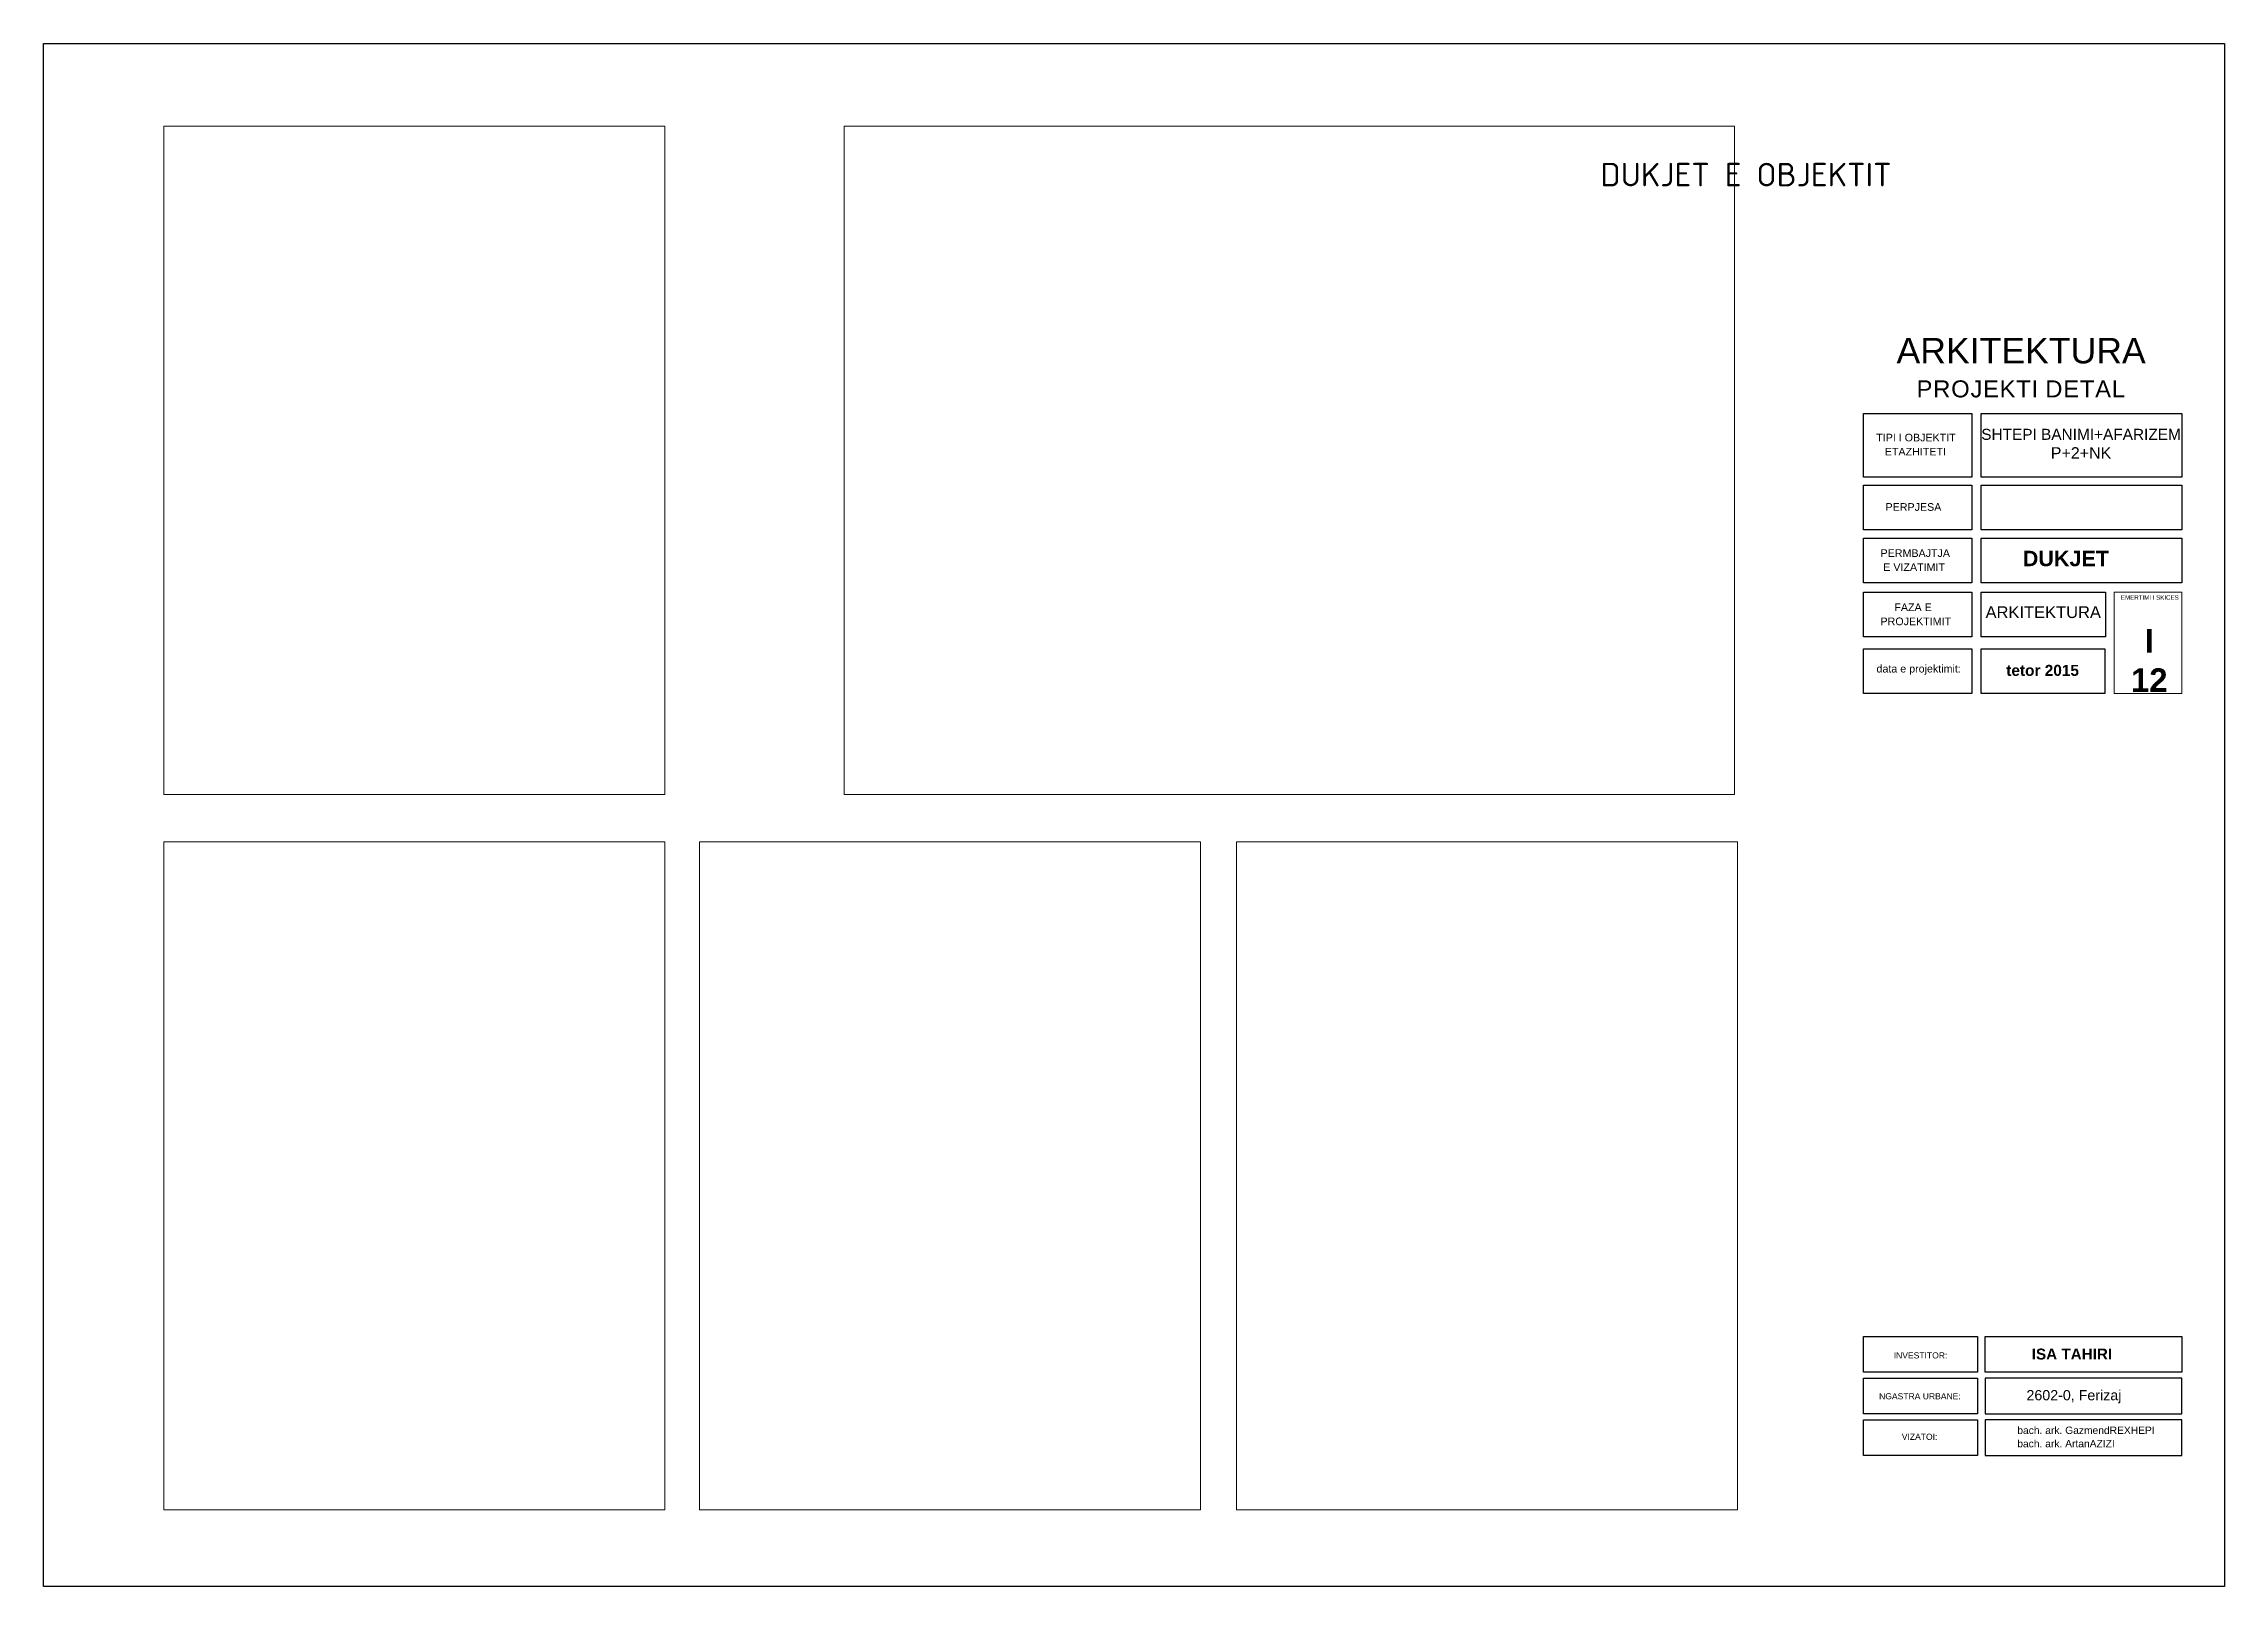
# Model space of a CAD drawing. Header units: metres. Extents: x 2674 to 33045, y -10854 to 2806.
# Drawn here: x 13770 to 16740, y -10854 to -8754 of the extents above; entities that cross this region are included whole.
import ezdxf

# ---------------------------------------------------------------- set-up
doc = ezdxf.new("R2010")
doc.units = ezdxf.units.M
doc.layers.add('besi quza 1', color=7, linetype='Continuous', true_color=0x000000)
doc.styles.add('Dimensionet CM', font='swissc.ttf', dxfattribs={"height": 20})
picture_1 = doc.add_image_def('image1.jpg', size_in_pixel=(2448, 3264))
picture_2 = doc.add_image_def('image2.jpg', size_in_pixel=(3264, 2448))
picture_3 = doc.add_image_def('image3.jpg', size_in_pixel=(2448, 3264))
picture_4 = doc.add_image_def('image4.jpg', size_in_pixel=(2448, 3264))
picture_5 = doc.add_image_def('image5.jpg', size_in_pixel=(2448, 3264))

msp = doc.modelspace()

# ---------------------------------------------------------------- texts
at = {"color": 242, "insert": (16286.3, -8916.8), "char_height": 19.164, "attachment_point": 3, "style": 'Dimensionet CM'}
msp.add_mtext('{\\fISOCPEUR|b0|i0|c0|p34;\\H1.667x;\\C14;DUKJET E OBJEKTIT}', dxfattribs=at)
at = {"style": 'Dimensionet CM'}
for s, insert, char_height, width, attachment_point in [('{\\fArial|b0|i0|c0|p34;\\H2.667x;ARKITEKTURA\\P\\H0.66658x;\\T1.05;\\C252;PROJEKTI DETAL}', (16462.7, -9155), 13.013, 451.723, 2), ('{\\fArial|b1|i0|c0|p34;ISA TAHIRI}', (16477.2, -10530.8), 14.848, 261.845, 1), ('{\\fArial|b0|i0|c0|p34;\\H1.333x;2602-0, Ferizaj}', (16470, -10587.3), 10.41, 228.038, 1)]:
    msp.add_mtext(s, dxfattribs=dict(at, insert=insert, char_height=char_height, width=width, attachment_point=attachment_point))
at = {"color": 252, "attachment_point": 1, "style": 'Dimensionet CM'}
for s, insert, char_height in [('{\\fArial|b0|i0|c0|p34;\\H0.8x;TIPI I OBJEKTIT \\P\\fTimes New Roman|b0|i0|c0|p18;\\H1.25x; }', (16265.4, -9285.5), 13.013), ('{\\fArial|b0|i0|c0|p34;\\H0.8x;ETAZHITETI \\P\\fTimes New Roman|b0|i0|c0|p18;\\H1.25x; }', (16277.1, -9304.7), 13.013), ('{\\fArial|b0|i0|c0|p34;\\H0.8x;PERPJESA \\P\\fTimes New Roman|b0|i0|c0|p18;\\H1.25x; }', (16278.1, -9380), 13.013), ('{\\fArial|b0|i0|c0|p34;\\H0.8x;PERMBAJTJA  \\P\\fTimes New Roman|b0|i0|c0|p18;\\H1.25x; }', (16271.3, -9442.8), 13.013), ('{\\fArial|b0|i0|c0|p34;\\H0.8x;E VIZATIMIT \\P\\fTimes New Roman|b0|i0|c0|p18;\\H1.25x; }', (16275, -9461.9), 13.013), ('{\\fArial|b0|i0|c0|p34;\\H0.8x;FAZA E  \\P\\fTimes New Roman|b0|i0|c0|p18;\\H1.25x; }', (16290.1, -9516.5), 13.013), ('{\\fArial|b0|i0|c0|p34;\\H0.8x;PROJEKTIMIT \\P\\fTimes New Roman|b0|i0|c0|p18;\\H1.25x; }', (16271.2, -9535.7), 13.013), ('\\pi-56.507;{\\fArial|b0|i0|c0|p34;\\H0.8x;data e projektimit:\\P\\pi0;\\H0.99999x;\\P\\pi-2.4017;\\fTimes New Roman|b0|i0|c0|p18;\\H1.25x; }', (16322.3, -9600.1), 13.013), ('\\pi-49.004;{\\fArial|b1|i0|c0|p34;\\H1.1522x;\\C256;tetor 2015}', (16491.5, -9600.1), 13.013), ('{\\fArial|b0|i0|c0|p34;\\H0.8x;INVESTITOR:}', (16289.2, -10535.9), 10.41), ('{\\fArial|b0|i0|c0|p34;\\H0.8x;NGASTRA URBANE:\\P\\fTimes New Roman|b0|i0|c0|p18;\\H1.25x; }', (16269.3, -10591.5), 10.41), ('{\\fArial|b0|i0|c0|p34;\\H0.8x;VIZATOI:}', (16300.2, -10646.7), 10.41), ('{\\fArial|b0|i0|c0|p34;bach. ark. Gazmend\\C16;REXHEPI}', (16457.5, -10637), 10), ('{\\fArial|b0|i0|c0|p34;bach. ark. Artan\\C16;AZIZI}', (16457.5, -10655.2), 10)]:
    msp.add_mtext(s, dxfattribs=dict(at, insert=insert, char_height=char_height))
at = {"insert": (16544.3, -9278.8), "char_height": 13.013, "attachment_point": 2, "style": 'Dimensionet CM'}
msp.add_mtext('{\\fArial|b0|i0|c0|p34;\\H1.1527x;SHTEPI BANIMI+AFARIZEM\\P\\H1.041x;P+2+NK\\H0.6667x; \\P\\fTimes New Roman|b0|i0|c0|p18;\\H1.25x; }', dxfattribs=at)
at = {"color": 14, "insert": (16465, -9444.8), "char_height": 21, "width": 196.597, "attachment_point": 1, "style": 'Dimensionet CM'}
msp.add_mtext('{\\fArial|b1|i0|c0|p34;DUKJET}', dxfattribs=at)
at = {"color": 154, "insert": (16414.3, -9520.3), "char_height": 13.013, "attachment_point": 1, "style": 'Dimensionet CM'}
msp.add_mtext('{\\fArial|b0|i0|c0|p34;\\H1.2346x;ARKITEKTURA \\H0.64802x;\\P\\fTimes New Roman|b0|i0|c0|p18;\\H1.25x; }', dxfattribs=at)
at = {"color": 252, "insert": (16534.5, -9505.4), "char_height": 6, "width": 205.938, "attachment_point": 1, "style": 'Dimensionet CM'}
msp.add_mtext('\\pi64.165;{\\fArial|b0|i0|c0|p34;EMERTIMI I SKICES  \\P\\pi0;\\fTimes New Roman|b0|i0|c0|p18; }', dxfattribs=at)
at = {"color": 154, "insert": (16584.4, -9551.3), "char_height": 13.013, "width": 99.808, "attachment_point": 1, "style": 'Dimensionet CM'}
msp.add_mtext('\\pi46.661;{\\fArial|b1|i0|c0|p34;\\H2.4691x;I\\P\\pi27.845;12\\P\\pi0;\\fTimes New Roman|b0|i0|c0|p18;\\H0.40501x; }', dxfattribs=at)

# ---------------------------------------------------------------- linework, layer by layer
for points in [[(13769.5, -10854.5), (13769.5, -8754.5), (16739.5, -8754.5), (16739.5, -10854.5), (13769.5, -10854.5)], [(16247.9, -9257.9), (16395.4, -9257.9), (16395.4, -9344.7), (16247.9, -9344.7)], [(16681.6, -9344.7), (16408.4, -9344.7), (16408.4, -9257.9), (16681.6, -9257.9)], [(16247.9, -9355.4), (16395.4, -9355.4), (16395.4, -9416.2), (16247.9, -9416.2)], [(16681.6, -9416.2), (16408.4, -9416.2), (16408.4, -9355.4), (16681.6, -9355.4)], [(16247.9, -9427.6), (16395.4, -9427.6), (16395.4, -9488.3), (16247.9, -9488.3)], [(16681.6, -9488.3), (16408.4, -9488.3), (16408.4, -9427.6), (16681.6, -9427.6)], [(16247.9, -9501.3), (16395.4, -9501.3), (16395.4, -9562), (16247.9, -9562)], [(16577.7, -9562), (16408.4, -9562), (16408.4, -9501.3), (16577.7, -9501.3)], [(16247.9, -9578.3), (16395.4, -9578.3), (16395.4, -9639), (16247.9, -9639)], [(16408.4, -9578.3), (16576.8, -9578.3), (16576.8, -9639), (16408.4, -9639)], [(16403.5, -10562.9), (16247.9, -10562.9), (16247.9, -10514.3), (16403.5, -10514.3)], [(16681.6, -10562.9), (16413.9, -10562.9), (16413.9, -10514.3), (16681.6, -10514.3)], [(16403.5, -10619.6), (16247.9, -10619.6), (16247.9, -10571), (16403.5, -10571)], [(16681.6, -10571), (16413.9, -10571), (16413.9, -10619.6), (16681.6, -10619.6)], [(16403.5, -10676.3), (16247.9, -10676.3), (16247.9, -10627.7), (16403.5, -10627.7)], [(16681.6, -10627.7), (16413.9, -10627.7), (16413.9, -10676.3), (16681.6, -10676.3)]]:
    msp.add_lwpolyline(points, close=True)
at = {"layer": 'besi quza 1', "lineweight": 0}
msp.add_lwpolyline([(16681.6, -9639), (16589.6, -9639), (16589.6, -9501.3), (16681.6, -9501.3)], close=True, dxfattribs=at)

msp.set_redraw_order([(e.dxf.handle, doc.entitydb.next_handle()) for e in msp.query("TEXT MTEXT ATTDEF DIMENSION ARC_DIMENSION")])  # texts and dimensions are drawn at this point

# ---------------------------------------------------------------- pictures from other files: only their frames are drawn
at = {"lineweight": 0}
image = msp.add_image(picture_1, insert=(13933.3, -9776.6), size_in_units=(682.3, 909.7), dxfattribs=at)
image.dxf.flags = 7
image = msp.add_image(picture_2, insert=(14859.6, -9776.6), size_in_units=(1212.9, 909.7), dxfattribs=at)
image.dxf.flags = 7
image = msp.add_image(picture_3, insert=(13933.3, -10750.5), size_in_units=(682.3, 909.7), dxfattribs=at)
image.dxf.flags = 7
image = msp.add_image(picture_4, insert=(14662.9, -10750.5), size_in_units=(682.3, 909.7), dxfattribs=at)
image.dxf.flags = 7
image = msp.add_image(picture_5, insert=(15394.1, -10750.5), size_in_units=(682.3, 909.7), dxfattribs=at)
image.dxf.flags = 7

doc.saveas('drawing.dxf')
